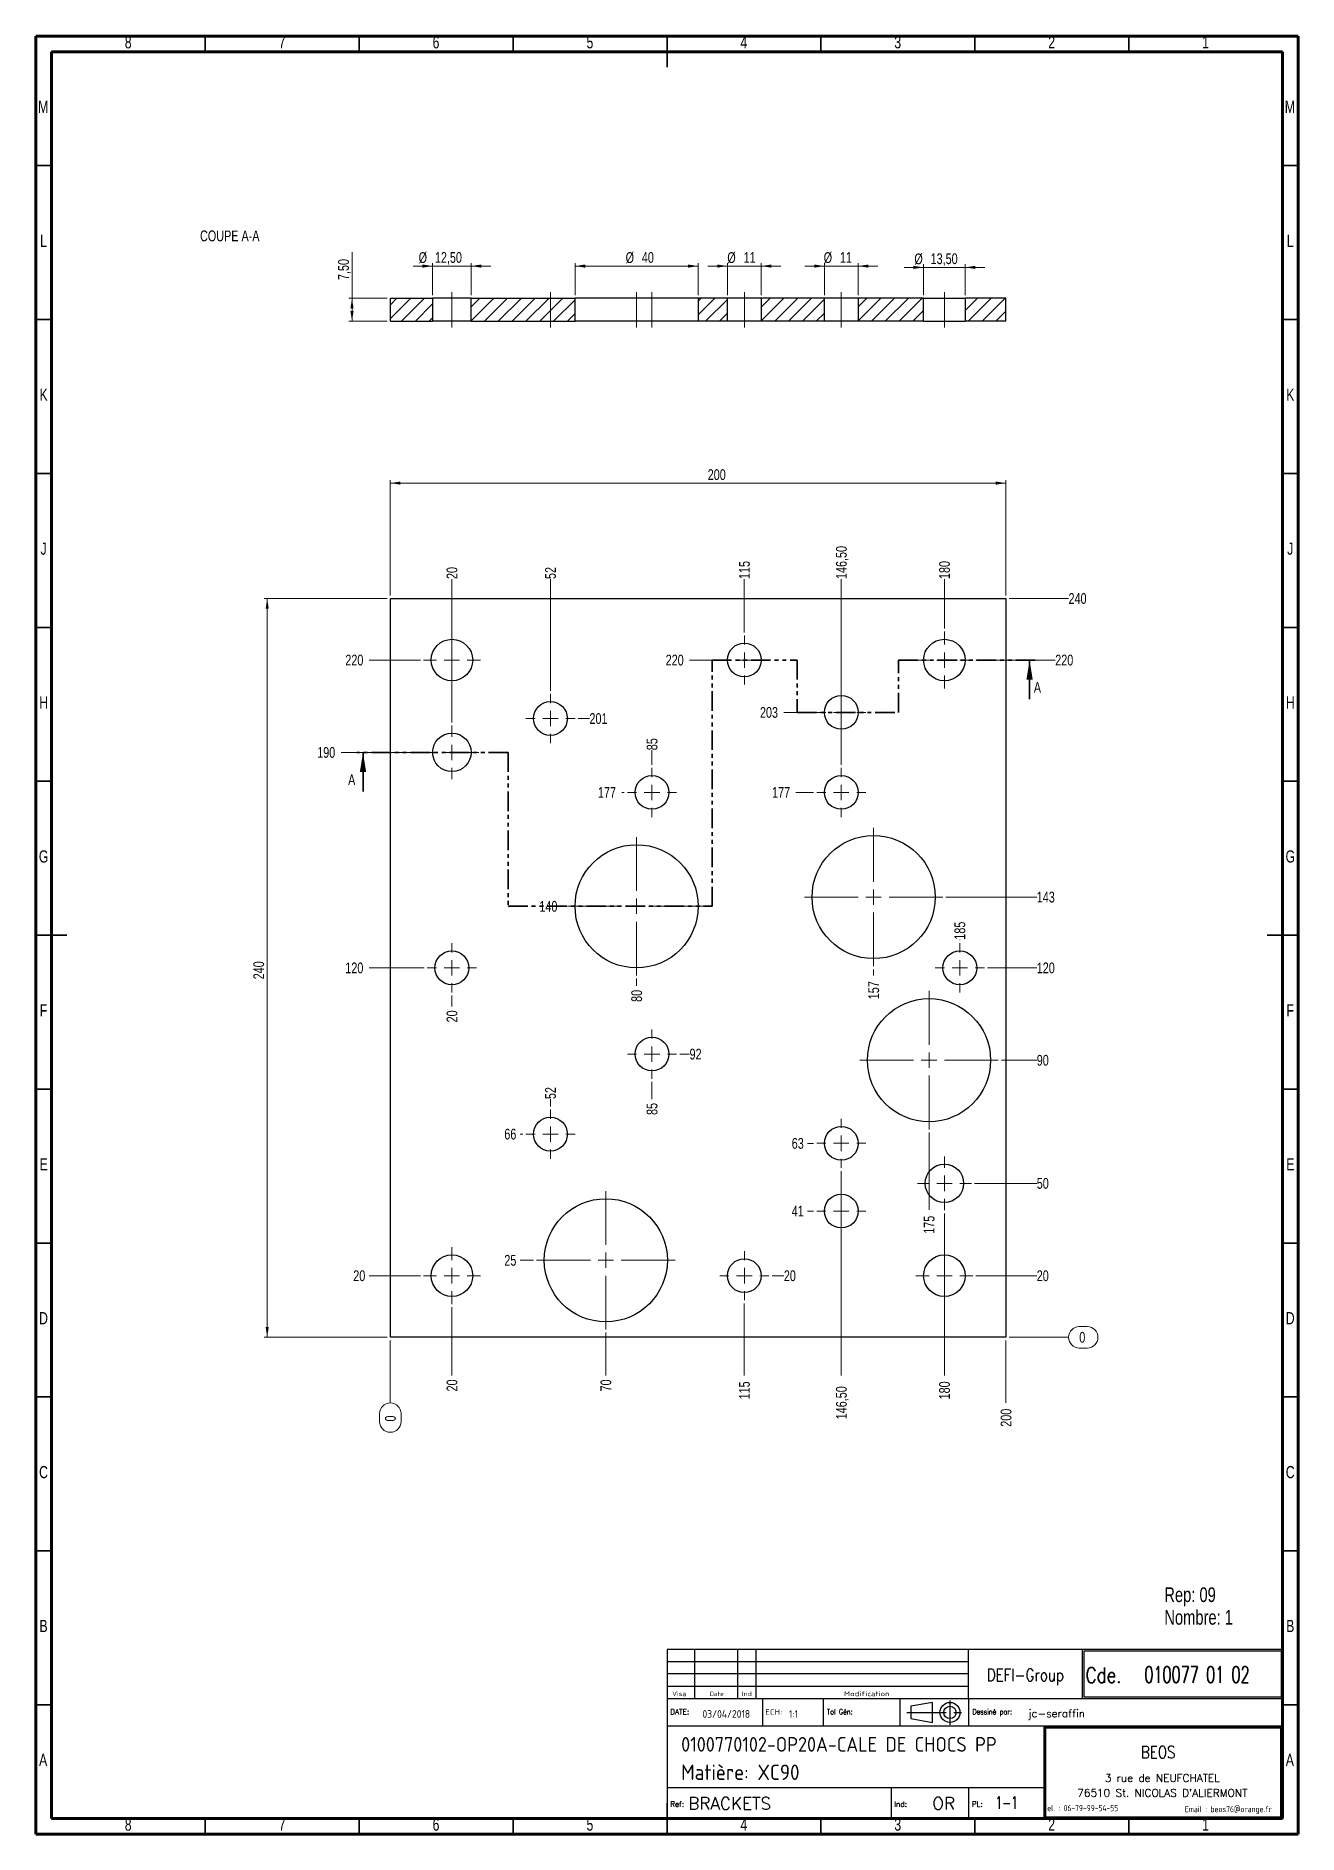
# Model space of a CAD drawing. Header units: millimetres. Extents: x 5 to 415, y 5 to 589.
import ezdxf

# ---------------------------------------------------------------- set-up
doc = ezdxf.new("R2010")
doc.units = ezdxf.units.MM
doc.linetypes.add('CENTERX2', pattern=[20.32, 12.7, -2.54, 2.54, -2.54])
doc.linetypes.add('PHANTOM', pattern=[12.7, 6.35, -1.27, 1.27, -1.27, 1.27, -1.27])
doc.layers.add('DIMENSIONS', color=176, linetype='Continuous')
doc.styles.add('SLDTEXTSTYLE0', font='TXT', dxfattribs={"width": 0.75})
doc.styles.add('SLDTEXTSTYLE1', font='ISOCP')
doc.styles.add('SLDTEXTSTYLE10', font='ISOCP', dxfattribs={"width": 1.147311})
doc.styles.add('SLDTEXTSTYLE11', font='ISOCP', dxfattribs={"width": 1.385904})
doc.styles.add('SLDTEXTSTYLE12', font='ISOCP', dxfattribs={"width": 1.246461})
doc.styles.add('SLDTEXTSTYLE13', font='ROMAND')
doc.styles.add('SLDTEXTSTYLE2', font='ROMANT', dxfattribs={"width": 0.8})
doc.styles.add('SLDTEXTSTYLE3', font='ISOCP', dxfattribs={"width": 0.8})
doc.styles.add('SLDTEXTSTYLE4', font='ROMANS', dxfattribs={"width": 0.8})
doc.styles.add('SLDTEXTSTYLE5', font='ROMANT')
doc.styles.add('SLDTEXTSTYLE6', font='ROMANS')
doc.styles.add('SLDTEXTSTYLE7', font='ROMANT', dxfattribs={"width": 0.65})
doc.styles.add('SLDTEXTSTYLE8', font='ISOCP', dxfattribs={"width": 1.446157})
doc.styles.add('SLDTEXTSTYLE9', font='ISOCP', dxfattribs={"width": 1.294402})
doc.dimstyles.new('SLDDIMSTYLE0', dxfattribs={"dimtxt": 3.5, "dimasz": 3.302, "dimexe": 0, "dimexo": 0.0625, "dimgap": 0.875, "dimtad": 0, "dimtih": 1, "dimtoh": 1, "dimdec": 0, "dimrnd": 1e-09, "dimdsep": 46, "dimtxsty": 'SLDTEXTSTYLE0', "dimblk1": 'NONE', "dimblk2": 'NONE', "dimsah": 1, "dimcen": 0.09, "dimadec": 0, "dimazin": 2, "dimtfac": 1, "dimtdec": 0, "dimtofl": 0, "dimtmove": 0, "dimatfit": 3, "dimldrblk": 'NONE', "dimfxl": 1, "dimfrac": 2, "dimtolj": 1, "dimtzin": 12, "dimarcsym": 0})
doc.dimstyles.new('SLDDIMSTYLE1', dxfattribs={"dimtxt": 3.5, "dimasz": 3.302, "dimexe": 0, "dimexo": 0.0625, "dimgap": 0.875, "dimtad": 0, "dimtih": 1, "dimtoh": 1, "dimrnd": 1e-09, "dimzin": 12, "dimdsep": 46, "dimtxsty": 'SLDTEXTSTYLE0', "dimblk1": 'NONE', "dimblk2": 'NONE', "dimsah": 1, "dimcen": 0.09, "dimadec": 0, "dimazin": 3, "dimtfac": 1, "dimtofl": 0, "dimtmove": 0, "dimatfit": 3, "dimldrblk": 'NONE', "dimfxl": 1, "dimfrac": 2, "dimtolj": 1, "dimtzin": 12, "dimarcsym": 0})
doc.dimstyles.new('SLDDIMSTYLE2', dxfattribs={"dimtxt": 3.5, "dimasz": 3.302, "dimexe": 0, "dimexo": 0.0625, "dimgap": 0.875, "dimtad": 1, "dimrnd": 1e-09, "dimzin": 12, "dimdsep": 46, "dimtxsty": 'SLDTEXTSTYLE0', "dimsah": 1, "dimcen": 0.09, "dimadec": 0, "dimazin": 3, "dimtfac": 1, "dimtofl": 0, "dimtmove": 0, "dimatfit": 3, "dimfxl": 1, "dimfrac": 2, "dimtolj": 1, "dimtzin": 12, "dimarcsym": 0})
doc.dimstyles.new('SLDDIMSTYLE3', dxfattribs={"dimtxt": 3.5, "dimasz": 3.302, "dimexe": 0, "dimexo": 0.0625, "dimgap": 0.875, "dimtad": 1, "dimrnd": 1e-09, "dimzin": 12, "dimdsep": 46, "dimtxsty": 'SLDTEXTSTYLE0', "dimsah": 1, "dimcen": 0.09, "dimadec": 0, "dimazin": 3, "dimtfac": 1, "dimtmove": 0, "dimatfit": 0, "dimfxl": 1, "dimfrac": 2, "dimtolj": 1, "dimtzin": 12, "dimarcsym": 0})

msp = doc.modelspace()

# ---------------------------------------------------------------- texts
at = {"color": 7, "linetype": 'Continuous', "lineweight": 0, "attachment_point": 2, "style": 'SLDTEXTSTYLE0'}
for s, insert, char_height in [('8', (34.96, 589.06), 3.969), ('7', (84.96, 589.06), 3.969), ('6', (134.96, 589.06), 3.969), ('5', (184.96, 589.06), 3.969), ('4', (234.96, 589.06), 3.969), ('3', (284.96, 589.06), 3.969), ('2', (334.96, 589.06), 3.969), ('1', (384.96, 589.06), 3.969), ('M', (7.362, 568.06), 3.969), ('M', (412.362, 568.06), 3.969), ('COUPE A-A', (67.963, 525.919), 3.5), ('L', (7.455, 524.56), 3.969), ('L', (412.455, 524.56), 3.969), ('K', (7.489, 474.56), 3.969), ('K', (412.489, 474.56), 3.969), ('J', (7.465, 424.56), 3.969), ('J', (412.465, 424.56), 3.969), ('H', (7.49, 374.56), 3.969), ('H', (412.49, 374.56), 3.969), ('G', (7.487, 324.56), 3.969), ('G', (412.487, 324.56), 3.969), ('F', (7.458, 274.56), 3.969), ('F', (412.458, 274.56), 3.969), ('E', (7.508, 224.56), 3.969), ('E', (412.508, 224.56), 3.969), ('D', (7.453, 174.56), 3.969), ('D', (412.453, 174.56), 3.969), ('C', (7.459, 124.56), 3.969), ('C', (412.459, 124.56), 3.969), ('B', (7.471, 74.56), 3.969), ('B', (412.471, 74.56), 3.969), ('A', (7.34, 31.06), 3.969), ('A', (412.34, 31.06), 3.969), ('8', (34.96, 10.06), 3.969), ('7', (84.96, 10.06), 3.969), ('6', (134.96, 10.06), 3.969), ('5', (184.96, 10.06), 3.969), ('4', (234.96, 10.06), 3.969), ('3', (284.96, 10.06), 3.969), ('2', (334.96, 10.06), 3.969), ('1', (384.96, 10.06), 3.969)]:
    msp.add_mtext(s, dxfattribs=dict(at, insert=insert, char_height=char_height))
at = {"color": 7, "linetype": 'Continuous', "char_height": 3.5, "attachment_point": 1, "style": 'SLDTEXTSTYLE0'}
for insert in [(329.169, 379.24), (106.413, 349.24)]:
    msp.add_mtext('A', dxfattribs=dict(at, insert=insert))
at = {"layer": 'DIMENSIONS'}
for s, insert, char_height, attachment_point, style in [('DEFI-Group', (326.42, 58.701), 4, 2, 'SLDTEXTSTYLE2'), ('Cde.', (346, 59.126), 5, 1, 'SLDTEXTSTYLE2'), ('010077 01 02', (365.078, 59.44), 5.29167, 1, 'SLDTEXTSTYLE7'), ('Visa', (211.655, 51.348), 1.5671, 1, 'SLDTEXTSTYLE12'), ('Date', (223.824, 51.283), 1.4924, 1, 'SLDTEXTSTYLE10'), ('Ind', (234.254, 51.283), 1.4924, 1, 'SLDTEXTSTYLE11'), ('Modification', (267.489, 51.348), 1.56705, 1, 'SLDTEXTSTYLE8'), ('DATE:', (211.034, 45.598), 1.7277, 1, 'SLDTEXTSTYLE6'), ('03/04/2018', (221.533, 45.253), 2.5, 1, 'SLDTEXTSTYLE1'), ('ECH:', (241.911, 45.56), 1.8141, 1, 'SLDTEXTSTYLE9'), ('1:1', (249.62, 45.24), 2.5, 1, 'SLDTEXTSTYLE1'), ('Tol Gén:', (261.952, 45.598), 1.7277, 1, 'SLDTEXTSTYLE4'), ('Dessiné par:', (309.221, 45.598), 1.72768, 1, 'SLDTEXTSTYLE4'), ('jc-seraffin', (327.355, 45.42), 2.5, 1, 'SLDTEXTSTYLE5'), ('0100770102-OP20A-CALE DE CHOCS PP', (214.603, 36.514), 4.7625, 1, 'SLDTEXTSTYLE1'), ('BEOS', (369.571, 33.595), 4, 2, 'SLDTEXTSTYLE2'), ('Matière: XC90', (214.603, 27.564), 5, 1, 'SLDTEXTSTYLE1'), ('3 rue de NEUFCHATEL', (370.909, 24.448), 2.5, 2, 'SLDTEXTSTYLE13'), ("76510 St. NICOLAS D'ALIERMONT", (370.903, 19.623), 2.5, 2, 'SLDTEXTSTYLE13'), ('Ref:', (211.034, 15.598), 1.7277, 1, 'SLDTEXTSTYLE6'), ('BRACKETS', (216.904, 16.951), 4, 1, 'SLDTEXTSTYLE5'), ('Ind:', (283.826, 15.598), 1.7277, 1, 'SLDTEXTSTYLE6'), ('OR', (296.194, 16.951), 4, 1, 'SLDTEXTSTYLE5'), ('PL:', (309.034, 15.598), 1.7277, 1, 'SLDTEXTSTYLE6'), ('1-1', (316.651, 17.173), 4, 1, 'SLDTEXTSTYLE7'), ('Tel. : 06-79-99-54-55', (344.36, 14.429), 2, 2, 'SLDTEXTSTYLE3'), ('Email : beos76@orange.fr', (392.372, 14.097), 2, 2, 'SLDTEXTSTYLE3')]:
    msp.add_mtext(s, dxfattribs=dict(at, insert=insert, char_height=char_height, attachment_point=attachment_point, style=style))

# ---------------------------------------------------------------- blocks, each defined once
blk = doc.blocks.new('SW_NOTE_0')
at = {"color": 0, "linetype": 'Continuous', "lineweight": 0, "char_height": 4.763, "attachment_point": 1, "style": 'SLDTEXTSTYLE0'}
for s, insert in [('Rep: 09', (0, 6.14)), ('Nombre: 1', (0, -1.21))]:
    blk.add_mtext(s, dxfattribs=dict(at, insert=insert))
blk = doc.blocks.new('_D')
at = {"color": 7, "linetype": 'Continuous', "lineweight": 18}
for p, q in [((120.12, 165.38), (120.12, 145.07)), ((116.63, 139), (116.63, 141.58)), ((123.61, 141.58), (123.61, 139))]:
    blk.add_line(p, q, dxfattribs=at)
for centre, start, end in [((120.12, 141.58), 0, 180), ((120.12, 139), 180, 0)]:
    blk.add_arc(centre, 3.49, start, end, dxfattribs=at)
at = {"color": 7, "linetype": 'Continuous', "lineweight": 18, "insert": (118.39, 139), "char_height": 3.5, "attachment_point": 1, "rotation": 90, "style": 'SLDTEXTSTYLE0'}
blk.add_mtext('0', dxfattribs=at)
blk = doc.blocks.new('_None')
blk = doc.blocks.new('_D_1')
at = {"color": 7, "linetype": 'Continuous', "lineweight": 18}
blk.add_line((140.12, 176.13), (140.12, 153.95), dxfattribs=at)
at = {"color": 7, "linetype": 'Continuous', "lineweight": 18, "insert": (138.39, 148.78), "char_height": 3.5, "attachment_point": 1, "rotation": 90, "style": 'SLDTEXTSTYLE0'}
blk.add_mtext('20', dxfattribs=at)
blk = doc.blocks.new('_D_2')
at = {"color": 7, "linetype": 'Continuous', "lineweight": 18}
blk.add_line((140.12, 277.38), (140.12, 273.84), dxfattribs=at)
at = {"color": 7, "linetype": 'Continuous', "lineweight": 18, "insert": (138.39, 268.67), "char_height": 3.5, "attachment_point": 1, "rotation": 90, "style": 'SLDTEXTSTYLE0'}
blk.add_mtext('20', dxfattribs=at)
blk = doc.blocks.new('_D_3')
at = {"color": 7, "linetype": 'Continuous', "lineweight": 18}
blk.add_line((140.12, 366.13), (140.12, 412.7), dxfattribs=at)
at = {"color": 7, "linetype": 'Continuous', "lineweight": 18, "insert": (138.39, 412.7), "char_height": 3.5, "attachment_point": 1, "rotation": 90, "style": 'SLDTEXTSTYLE0'}
blk.add_mtext('20', dxfattribs=at)
blk = doc.blocks.new('_D_4')
at = {"color": 7, "linetype": 'Continuous', "lineweight": 18}
blk.add_line((172.12, 241.38), (172.12, 243.76), dxfattribs=at)
at = {"color": 7, "linetype": 'Continuous', "lineweight": 18, "insert": (170.39, 243.76), "char_height": 3.5, "attachment_point": 1, "rotation": 90, "style": 'SLDTEXTSTYLE0'}
blk.add_mtext('52', dxfattribs=at)
blk = doc.blocks.new('_D_5')
at = {"color": 7, "linetype": 'Continuous', "lineweight": 18}
blk.add_line((172.12, 376.38), (172.12, 412.7), dxfattribs=at)
at = {"color": 7, "linetype": 'Continuous', "lineweight": 18, "insert": (170.39, 412.7), "char_height": 3.5, "attachment_point": 1, "rotation": 90, "style": 'SLDTEXTSTYLE0'}
blk.add_mtext('52', dxfattribs=at)
blk = doc.blocks.new('_D_6')
at = {"color": 7, "linetype": 'Continuous', "lineweight": 18}
blk.add_line((190.12, 167.88), (190.12, 153.95), dxfattribs=at)
at = {"color": 7, "linetype": 'Continuous', "lineweight": 18, "insert": (188.39, 148.78), "char_height": 3.5, "attachment_point": 1, "rotation": 90, "style": 'SLDTEXTSTYLE0'}
blk.add_mtext('70', dxfattribs=at)
blk = doc.blocks.new('_D_7')
at = {"color": 7, "linetype": 'Continuous', "lineweight": 18}
blk.add_line((200.12, 282.88), (200.12, 280.5), dxfattribs=at)
at = {"color": 7, "linetype": 'Continuous', "lineweight": 18, "insert": (198.39, 275.33), "char_height": 3.5, "attachment_point": 1, "rotation": 90, "style": 'SLDTEXTSTYLE0'}
blk.add_mtext('80', dxfattribs=at)
blk = doc.blocks.new('_D_8')
at = {"color": 7, "linetype": 'Continuous', "lineweight": 18}
blk.add_line((205.12, 249.38), (205.12, 243.76), dxfattribs=at)
at = {"color": 7, "linetype": 'Continuous', "lineweight": 18, "insert": (203.39, 238.59), "char_height": 3.5, "attachment_point": 1, "rotation": 90, "style": 'SLDTEXTSTYLE0'}
blk.add_mtext('85', dxfattribs=at)
blk = doc.blocks.new('_D_9')
at = {"color": 7, "linetype": 'Continuous', "lineweight": 18}
blk.add_line((205.12, 352.38), (205.12, 357.09), dxfattribs=at)
at = {"color": 7, "linetype": 'Continuous', "lineweight": 18, "insert": (203.39, 357.09), "char_height": 3.5, "attachment_point": 1, "rotation": 90, "style": 'SLDTEXTSTYLE0'}
blk.add_mtext('85', dxfattribs=at)
blk = doc.blocks.new('_D_10')
at = {"color": 7, "linetype": 'Continuous', "lineweight": 18}
blk.add_line((235.12, 177.38), (235.12, 153.95), dxfattribs=at)
at = {"color": 7, "linetype": 'Continuous', "lineweight": 18, "insert": (233.39, 146.19), "char_height": 3.5, "attachment_point": 1, "rotation": 90, "style": 'SLDTEXTSTYLE0'}
blk.add_mtext('115', dxfattribs=at)
blk = doc.blocks.new('_D_11')
at = {"color": 7, "linetype": 'Continuous', "lineweight": 18}
blk.add_line((235.12, 395.38), (235.12, 412.7), dxfattribs=at)
at = {"color": 7, "linetype": 'Continuous', "lineweight": 18, "insert": (233.39, 412.7), "char_height": 3.5, "attachment_point": 1, "rotation": 90, "style": 'SLDTEXTSTYLE0'}
blk.add_mtext('115', dxfattribs=at)
blk = doc.blocks.new('_D_12')
at = {"color": 7, "linetype": 'Continuous', "lineweight": 18}
blk.add_line((266.62, 220.38), (266.62, 153.95), dxfattribs=at)
at = {"color": 7, "linetype": 'Continuous', "lineweight": 18, "insert": (264.89, 139.73), "char_height": 3.5, "attachment_point": 1, "rotation": 90, "style": 'SLDTEXTSTYLE0'}
blk.add_mtext('146,50', dxfattribs=at)
blk = doc.blocks.new('_D_13')
at = {"color": 7, "linetype": 'Continuous', "lineweight": 18}
blk.add_line((266.62, 352.38), (266.62, 412.7), dxfattribs=at)
at = {"color": 7, "linetype": 'Continuous', "lineweight": 18, "insert": (264.89, 412.7), "char_height": 3.5, "attachment_point": 1, "rotation": 90, "style": 'SLDTEXTSTYLE0'}
blk.add_mtext('146,50', dxfattribs=at)
blk = doc.blocks.new('_D_14')
at = {"color": 7, "linetype": 'Continuous', "lineweight": 18}
blk.add_line((277.12, 285.88), (277.12, 283.95), dxfattribs=at)
at = {"color": 7, "linetype": 'Continuous', "lineweight": 18, "insert": (275.39, 276.19), "char_height": 3.5, "attachment_point": 1, "rotation": 90, "style": 'SLDTEXTSTYLE0'}
blk.add_mtext('157', dxfattribs=at)
blk = doc.blocks.new('_D_15')
at = {"color": 7, "linetype": 'Continuous', "lineweight": 18}
blk.add_line((295.12, 232.88), (295.12, 207.76), dxfattribs=at)
at = {"color": 7, "linetype": 'Continuous', "lineweight": 18, "insert": (293.39, 200), "char_height": 3.5, "attachment_point": 1, "rotation": 90, "style": 'SLDTEXTSTYLE0'}
blk.add_mtext('175', dxfattribs=at)
blk = doc.blocks.new('_D_16')
at = {"color": 7, "linetype": 'Continuous', "lineweight": 18}
blk.add_line((300.12, 206.63), (300.12, 153.95), dxfattribs=at)
at = {"color": 7, "linetype": 'Continuous', "lineweight": 18, "insert": (298.39, 146.19), "char_height": 3.5, "attachment_point": 1, "rotation": 90, "style": 'SLDTEXTSTYLE0'}
blk.add_mtext('180', dxfattribs=at)
blk = doc.blocks.new('_D_17')
at = {"color": 7, "linetype": 'Continuous', "lineweight": 18}
blk.add_line((300.12, 396.63), (300.12, 412.7), dxfattribs=at)
at = {"color": 7, "linetype": 'Continuous', "lineweight": 18, "insert": (298.39, 412.7), "char_height": 3.5, "attachment_point": 1, "rotation": 90, "style": 'SLDTEXTSTYLE0'}
blk.add_mtext('180', dxfattribs=at)
blk = doc.blocks.new('_D_18')
at = {"color": 7, "linetype": 'Continuous', "lineweight": 18}
blk.add_line((305.12, 295.38), (305.12, 295.54), dxfattribs=at)
at = {"color": 7, "linetype": 'Continuous', "lineweight": 18, "insert": (303.39, 295.54), "char_height": 3.5, "attachment_point": 1, "rotation": 90, "style": 'SLDTEXTSTYLE0'}
blk.add_mtext('185', dxfattribs=at)
blk = doc.blocks.new('_D_19')
at = {"color": 7, "linetype": 'Continuous', "lineweight": 18}
blk.add_line((320.12, 165.38), (320.12, 145.07), dxfattribs=at)
at = {"color": 7, "linetype": 'Continuous', "lineweight": 18, "insert": (318.39, 137.31), "char_height": 3.5, "attachment_point": 1, "rotation": 90, "style": 'SLDTEXTSTYLE0'}
blk.add_mtext('200', dxfattribs=at)
blk = doc.blocks.new('_D_20')
at = {"color": 7, "linetype": 'Continuous', "lineweight": 18}
for p, q in [((343.93, 169.87), (346.52, 169.87)), ((321.12, 166.38), (340.44, 166.38)), ((346.52, 162.89), (343.93, 162.89))]:
    blk.add_line(p, q, dxfattribs=at)
for centre, start, end in [((343.93, 166.38), 90, 270), ((346.52, 166.38), 270, 90)]:
    blk.add_arc(centre, 3.49, start, end, dxfattribs=at)
at = {"color": 7, "linetype": 'Continuous', "lineweight": 18, "insert": (343.93, 168.12), "char_height": 3.5, "attachment_point": 1, "style": 'SLDTEXTSTYLE0'}
blk.add_mtext('0', dxfattribs=at)
blk = doc.blocks.new('_D_21')
at = {"color": 7, "linetype": 'Continuous', "lineweight": 18}
blk.add_line((129.87, 186.38), (113.25, 186.38), dxfattribs=at)
at = {"color": 7, "linetype": 'Continuous', "lineweight": 18, "insert": (108.08, 188.12), "char_height": 3.5, "attachment_point": 1, "style": 'SLDTEXTSTYLE0'}
blk.add_mtext('20', dxfattribs=at)
blk = doc.blocks.new('_D_22')
at = {"color": 7, "linetype": 'Continuous', "lineweight": 18}
blk.add_line((244.12, 186.38), (247.96, 186.38), dxfattribs=at)
at = {"color": 7, "linetype": 'Continuous', "lineweight": 18, "insert": (247.96, 188.12), "char_height": 3.5, "attachment_point": 1, "style": 'SLDTEXTSTYLE0'}
blk.add_mtext('20', dxfattribs=at)
blk = doc.blocks.new('_D_23')
at = {"color": 7, "linetype": 'Continuous', "lineweight": 18}
blk.add_line((310.37, 186.38), (330.12, 186.38), dxfattribs=at)
at = {"color": 7, "linetype": 'Continuous', "lineweight": 18, "insert": (330.12, 188.12), "char_height": 3.5, "attachment_point": 1, "style": 'SLDTEXTSTYLE0'}
blk.add_mtext('20', dxfattribs=at)
blk = doc.blocks.new('_D_24')
at = {"color": 7, "linetype": 'Continuous', "lineweight": 18}
blk.add_line((166.62, 191.38), (162.32, 191.38), dxfattribs=at)
at = {"color": 7, "linetype": 'Continuous', "lineweight": 18, "insert": (157.15, 193.12), "char_height": 3.5, "attachment_point": 1, "style": 'SLDTEXTSTYLE0'}
blk.add_mtext('25', dxfattribs=at)
blk = doc.blocks.new('_D_25')
at = {"color": 7, "linetype": 'Continuous', "lineweight": 18}
blk.add_line((257.62, 207.38), (255.69, 207.38), dxfattribs=at)
at = {"color": 7, "linetype": 'Continuous', "lineweight": 18, "insert": (250.52, 209.12), "char_height": 3.5, "attachment_point": 1, "style": 'SLDTEXTSTYLE0'}
blk.add_mtext('41', dxfattribs=at)
blk = doc.blocks.new('_D_26')
at = {"color": 7, "linetype": 'Continuous', "lineweight": 18}
blk.add_line((309.87, 216.38), (330.12, 216.38), dxfattribs=at)
at = {"color": 7, "linetype": 'Continuous', "lineweight": 18, "insert": (330.12, 218.12), "char_height": 3.5, "attachment_point": 1, "style": 'SLDTEXTSTYLE0'}
blk.add_mtext('50', dxfattribs=at)
blk = doc.blocks.new('_D_27')
at = {"color": 7, "linetype": 'Continuous', "lineweight": 18}
blk.add_line((257.62, 229.38), (255.69, 229.38), dxfattribs=at)
at = {"color": 7, "linetype": 'Continuous', "lineweight": 18, "insert": (250.52, 231.12), "char_height": 3.5, "attachment_point": 1, "style": 'SLDTEXTSTYLE0'}
blk.add_mtext('63', dxfattribs=at)
blk = doc.blocks.new('_D_28')
at = {"color": 7, "linetype": 'Continuous', "lineweight": 18}
blk.add_line((163.12, 232.38), (162.32, 232.38), dxfattribs=at)
at = {"color": 7, "linetype": 'Continuous', "lineweight": 18, "insert": (157.15, 234.12), "char_height": 3.5, "attachment_point": 1, "style": 'SLDTEXTSTYLE0'}
blk.add_mtext('66', dxfattribs=at)
blk = doc.blocks.new('_D_29')
at = {"color": 7, "linetype": 'Continuous', "lineweight": 18}
blk.add_line((318.62, 256.38), (330.12, 256.38), dxfattribs=at)
at = {"color": 7, "linetype": 'Continuous', "lineweight": 18, "insert": (330.12, 258.12), "char_height": 3.5, "attachment_point": 1, "style": 'SLDTEXTSTYLE0'}
blk.add_mtext('90', dxfattribs=at)
blk = doc.blocks.new('_D_30')
at = {"color": 7, "linetype": 'Continuous', "lineweight": 18}
blk.add_line((214.12, 258.38), (217.33, 258.38), dxfattribs=at)
at = {"color": 7, "linetype": 'Continuous', "lineweight": 18, "insert": (217.33, 260.12), "char_height": 3.5, "attachment_point": 1, "style": 'SLDTEXTSTYLE0'}
blk.add_mtext('92', dxfattribs=at)
blk = doc.blocks.new('_D_31')
at = {"color": 7, "linetype": 'Continuous', "lineweight": 18}
blk.add_line((131.12, 286.38), (113.25, 286.38), dxfattribs=at)
at = {"color": 7, "linetype": 'Continuous', "lineweight": 18, "insert": (105.5, 288.12), "char_height": 3.5, "attachment_point": 1, "style": 'SLDTEXTSTYLE0'}
blk.add_mtext('120', dxfattribs=at)
blk = doc.blocks.new('_D_32')
at = {"color": 7, "linetype": 'Continuous', "lineweight": 18}
blk.add_line((314.12, 286.38), (330.12, 286.38), dxfattribs=at)
at = {"color": 7, "linetype": 'Continuous', "lineweight": 18, "insert": (330.12, 288.12), "char_height": 3.5, "attachment_point": 1, "style": 'SLDTEXTSTYLE0'}
blk.add_mtext('120', dxfattribs=at)
blk = doc.blocks.new('_D_33')
at = {"color": 7, "linetype": 'Continuous', "lineweight": 18}
blk.add_line((176.62, 306.38), (176.3, 306.38), dxfattribs=at)
at = {"color": 7, "linetype": 'Continuous', "lineweight": 18, "insert": (168.54, 308.12), "char_height": 3.5, "attachment_point": 1, "style": 'SLDTEXTSTYLE0'}
blk.add_mtext('140', dxfattribs=at)
blk = doc.blocks.new('_D_34')
at = {"color": 7, "linetype": 'Continuous', "lineweight": 18}
blk.add_line((300.62, 309.38), (330.12, 309.38), dxfattribs=at)
at = {"color": 7, "linetype": 'Continuous', "lineweight": 18, "insert": (330.12, 311.12), "char_height": 3.5, "attachment_point": 1, "style": 'SLDTEXTSTYLE0'}
blk.add_mtext('143', dxfattribs=at)
blk = doc.blocks.new('_D_35')
at = {"color": 7, "linetype": 'Continuous', "lineweight": 18}
blk.add_line((257.62, 343.38), (251.9, 343.38), dxfattribs=at)
at = {"color": 7, "linetype": 'Continuous', "lineweight": 18, "insert": (244.14, 345.12), "char_height": 3.5, "attachment_point": 1, "style": 'SLDTEXTSTYLE0'}
blk.add_mtext('177', dxfattribs=at)
blk = doc.blocks.new('_D_36')
at = {"color": 7, "linetype": 'Continuous', "lineweight": 18}
blk.add_line((196.12, 343.38), (195.33, 343.38), dxfattribs=at)
at = {"color": 7, "linetype": 'Continuous', "lineweight": 18, "insert": (187.57, 345.12), "char_height": 3.5, "attachment_point": 1, "style": 'SLDTEXTSTYLE0'}
blk.add_mtext('177', dxfattribs=at)
blk = doc.blocks.new('_D_37')
at = {"color": 7, "linetype": 'Continuous', "lineweight": 18}
blk.add_line((130.37, 356.38), (104.12, 356.38), dxfattribs=at)
at = {"color": 7, "linetype": 'Continuous', "lineweight": 18, "insert": (96.36, 358.12), "char_height": 3.5, "attachment_point": 1, "style": 'SLDTEXTSTYLE0'}
blk.add_mtext('190', dxfattribs=at)
blk = doc.blocks.new('_D_38')
at = {"color": 7, "linetype": 'Continuous', "lineweight": 18}
blk.add_line((257.62, 369.38), (247.96, 369.38), dxfattribs=at)
at = {"color": 7, "linetype": 'Continuous', "lineweight": 18, "insert": (240.2, 371.12), "char_height": 3.5, "attachment_point": 1, "style": 'SLDTEXTSTYLE0'}
blk.add_mtext('203', dxfattribs=at)
blk = doc.blocks.new('_D_39')
at = {"color": 7, "linetype": 'Continuous', "lineweight": 18}
blk.add_line((181.12, 367.38), (184.81, 367.38), dxfattribs=at)
at = {"color": 7, "linetype": 'Continuous', "lineweight": 18, "insert": (184.81, 369.12), "char_height": 3.5, "attachment_point": 1, "style": 'SLDTEXTSTYLE0'}
blk.add_mtext('201', dxfattribs=at)
blk = doc.blocks.new('_D_40')
at = {"color": 7, "linetype": 'Continuous', "lineweight": 18}
blk.add_line((129.87, 386.38), (113.25, 386.38), dxfattribs=at)
at = {"color": 7, "linetype": 'Continuous', "lineweight": 18, "insert": (105.5, 388.12), "char_height": 3.5, "attachment_point": 1, "style": 'SLDTEXTSTYLE0'}
blk.add_mtext('220', dxfattribs=at)
blk = doc.blocks.new('_D_41')
at = {"color": 7, "linetype": 'Continuous', "lineweight": 18}
blk.add_line((226.12, 386.38), (217.33, 386.38), dxfattribs=at)
at = {"color": 7, "linetype": 'Continuous', "lineweight": 18, "insert": (209.57, 388.12), "char_height": 3.5, "attachment_point": 1, "style": 'SLDTEXTSTYLE0'}
blk.add_mtext('220', dxfattribs=at)
blk = doc.blocks.new('_D_42')
at = {"color": 7, "linetype": 'Continuous', "lineweight": 18}
blk.add_line((310.37, 386.38), (336.12, 386.38), dxfattribs=at)
at = {"color": 7, "linetype": 'Continuous', "lineweight": 18, "insert": (336.12, 388.12), "char_height": 3.5, "attachment_point": 1, "style": 'SLDTEXTSTYLE0'}
blk.add_mtext('220', dxfattribs=at)
blk = doc.blocks.new('_D_43')
at = {"color": 7, "linetype": 'Continuous', "lineweight": 18}
blk.add_line((321.12, 406.38), (340.44, 406.38), dxfattribs=at)
at = {"color": 7, "linetype": 'Continuous', "lineweight": 18, "insert": (340.44, 408.12), "char_height": 3.5, "attachment_point": 1, "style": 'SLDTEXTSTYLE0'}
blk.add_mtext('240', dxfattribs=at)
blk = doc.blocks.new('_D_44')
at = {"color": 7, "linetype": 'Continuous', "lineweight": 18}
for p, q in [((120.12, 407.38), (120.12, 444.86)), ((320.12, 407.38), (320.12, 444.86)), ((120.12, 443.86), (320.12, 443.86))]:
    blk.add_line(p, q, dxfattribs=at)
for points in [[(120.12, 443.86), (123.42, 443.35), (123.42, 444.36)], [(320.12, 443.86), (316.82, 444.36), (316.82, 443.35)]]:
    blk.add_solid(points, dxfattribs=at)
at = {"color": 7, "linetype": 'Continuous', "lineweight": 18, "insert": (223.23, 448.37), "char_height": 3.5, "attachment_point": 1, "style": 'SLDTEXTSTYLE0'}
blk.add_mtext('200', dxfattribs=at)
blk = doc.blocks.new('_D_45')
at = {"color": 7, "linetype": 'Continuous', "lineweight": 18}
for p, q in [((119.12, 406.38), (79.12, 406.38)), ((80.12, 166.38), (80.12, 406.38)), ((119.12, 166.38), (79.12, 166.38))]:
    blk.add_line(p, q, dxfattribs=at)
for points in [[(80.12, 406.38), (79.61, 403.08), (80.63, 403.08)], [(80.12, 166.38), (80.63, 169.69), (79.61, 169.69)]]:
    blk.add_solid(points, dxfattribs=at)
at = {"color": 7, "linetype": 'Continuous', "lineweight": 18, "insert": (75.61, 282.66), "char_height": 3.5, "attachment_point": 1, "rotation": 90, "style": 'SLDTEXTSTYLE0'}
blk.add_mtext('240', dxfattribs=at)
blk = doc.blocks.new('SW_CENTERMARKSYMBOL_0')
at = {"color": 0, "linetype": 'Continuous', "lineweight": 0}
for p, q in [((0, 5), (0, 9.25)), ((-5, 0), (-9.25, 0)), ((0, 0), (-2.5, 0)), ((0, 0), (0, 2.5)), ((0, 0), (0, -2.5)), ((0, 0), (2.5, 0)), ((5, 0), (9.25, 0)), ((0, -5), (0, -9.25))]:
    blk.add_line(p, q, dxfattribs=at)
blk = doc.blocks.new('SW_CENTERMARKSYMBOL_1')
at = {"color": 0, "linetype": 'Continuous', "lineweight": 0}
for p, q in [((0, 5), (0, 9.25)), ((-5, 0), (-9.25, 0)), ((0, 0), (-2.5, 0)), ((0, 0), (0, 2.5)), ((0, 0), (0, -2.5)), ((0, 0), (2.5, 0)), ((5, 0), (9.25, 0)), ((0, -5), (0, -9.25))]:
    blk.add_line(p, q, dxfattribs=at)
blk = doc.blocks.new('SW_CENTERMARKSYMBOL_2')
at = {"color": 0, "linetype": 'Continuous', "lineweight": 0}
for p, q in [((0, 5), (0, 9.25)), ((-5, 0), (-9.25, 0)), ((0, 0), (-2.5, 0)), ((0, 0), (0, 2.5)), ((0, 0), (0, -2.5)), ((0, 0), (2.5, 0)), ((5, 0), (9.25, 0)), ((0, -5), (0, -9.25))]:
    blk.add_line(p, q, dxfattribs=at)
blk = doc.blocks.new('SW_CENTERMARKSYMBOL_3')
at = {"color": 0, "linetype": 'Continuous', "lineweight": 0}
for p, q in [((0, 5), (0, 9.25)), ((-5, 0), (-9.25, 0)), ((0, 0), (-2.5, 0)), ((0, 0), (0, 2.5)), ((0, 0), (0, -2.5)), ((0, 0), (2.5, 0)), ((5, 0), (9.25, 0)), ((0, -5), (0, -9.25))]:
    blk.add_line(p, q, dxfattribs=at)
blk = doc.blocks.new('SW_CENTERMARKSYMBOL_4')
at = {"color": 0, "linetype": 'Continuous', "lineweight": 0}
for p, q in [((0, 5), (0, 22.5)), ((-5, 0), (-22.5, 0)), ((0, 0), (-2.5, 0)), ((0, 0), (0, 2.5)), ((0, 0), (0, -2.5)), ((0, 0), (2.5, 0)), ((5, 0), (22.5, 0)), ((0, -5), (0, -22.5))]:
    blk.add_line(p, q, dxfattribs=at)
blk = doc.blocks.new('SW_CENTERMARKSYMBOL_5')
at = {"color": 0, "linetype": 'Continuous', "lineweight": 0}
for p, q in [((0, 5), (0, 22.5)), ((-5, 0), (-22.5, 0)), ((0, 0), (-2.5, 0)), ((0, 0), (0, 2.5)), ((0, 0), (0, -2.5)), ((0, 0), (2.5, 0)), ((5, 0), (22.5, 0)), ((0, -5), (0, -22.5))]:
    blk.add_line(p, q, dxfattribs=at)
blk = doc.blocks.new('SW_CENTERMARKSYMBOL_6')
at = {"color": 0, "linetype": 'Continuous', "lineweight": 0}
for p, q in [((0, 5), (0, 22.5)), ((-5, 0), (-22.5, 0)), ((0, 0), (-2.5, 0)), ((0, 0), (0, 2.5)), ((0, 0), (0, -2.5)), ((0, 0), (2.5, 0)), ((5, 0), (22.5, 0)), ((0, -5), (0, -22.5))]:
    blk.add_line(p, q, dxfattribs=at)
blk = doc.blocks.new('SW_CENTERMARKSYMBOL_7')
at = {"color": 0, "linetype": 'Continuous', "lineweight": 0}
for p, q in [((0, 5), (0, 22.5)), ((-5, 0), (-22.5, 0)), ((0, 0), (-2.5, 0)), ((0, 0), (0, 2.5)), ((0, 0), (0, -2.5)), ((0, 0), (2.5, 0)), ((5, 0), (22.5, 0)), ((0, -5), (0, -22.5))]:
    blk.add_line(p, q, dxfattribs=at)
blk = doc.blocks.new('SW_CENTERMARKSYMBOL_8')
at = {"color": 0, "linetype": 'Continuous', "lineweight": 0}
for p, q in [((0, 5), (0, 8.75)), ((-5, 0), (-8.75, 0)), ((0, 0), (-2.5, 0)), ((0, 0), (0, 2.5)), ((0, 0), (0, -2.5)), ((0, 0), (2.5, 0)), ((5, 0), (8.75, 0)), ((0, -5), (0, -8.75))]:
    blk.add_line(p, q, dxfattribs=at)
blk = doc.blocks.new('SW_CENTERMARKSYMBOL_9')
at = {"color": 0, "linetype": 'Continuous', "lineweight": 0}
for p, q in [((0, 5), (0, 8)), ((-5, 0), (-8, 0)), ((0, 0), (-2.5, 0)), ((0, 0), (0, 2.5)), ((0, 0), (0, -2.5)), ((0, 0), (2.5, 0)), ((5, 0), (8, 0)), ((0, -5), (0, -8))]:
    blk.add_line(p, q, dxfattribs=at)
blk = doc.blocks.new('SW_CENTERMARKSYMBOL_10')
at = {"color": 0, "linetype": 'Continuous', "lineweight": 0}
for p, q in [((0, 5), (0, 8)), ((-5, 0), (-8, 0)), ((0, 0), (-2.5, 0)), ((0, 0), (0, 2.5)), ((0, 0), (0, -2.5)), ((0, 0), (2.5, 0)), ((5, 0), (8, 0)), ((0, -5), (0, -8))]:
    blk.add_line(p, q, dxfattribs=at)
blk = doc.blocks.new('SW_CENTERMARKSYMBOL_11')
at = {"color": 0, "linetype": 'Continuous', "lineweight": 0}
for p, q in [((0, 5), (0, 8.75)), ((-5, 0), (-8.75, 0)), ((0, 0), (-2.5, 0)), ((0, 0), (0, 2.5)), ((0, 0), (0, -2.5)), ((0, 0), (2.5, 0)), ((5, 0), (8.75, 0)), ((0, -5), (0, -8.75))]:
    blk.add_line(p, q, dxfattribs=at)
blk = doc.blocks.new('SW_CENTERMARKSYMBOL_12')
at = {"color": 0, "linetype": 'Continuous', "lineweight": 0}
for p, q in [((0, 5), (0, 8)), ((-5, 0), (-8, 0)), ((0, 0), (-2.5, 0)), ((0, 0), (0, 2.5)), ((0, 0), (0, -2.5)), ((0, 0), (2.5, 0)), ((5, 0), (8, 0)), ((0, -5), (0, -8))]:
    blk.add_line(p, q, dxfattribs=at)
blk = doc.blocks.new('SW_CENTERMARKSYMBOL_13')
at = {"color": 0, "linetype": 'Continuous', "lineweight": 0}
for p, q in [((0, 5), (0, 8)), ((-5, 0), (-8, 0)), ((0, 0), (-2.5, 0)), ((0, 0), (0, 2.5)), ((0, 0), (0, -2.5)), ((0, 0), (2.5, 0)), ((5, 0), (8, 0)), ((0, -5), (0, -8))]:
    blk.add_line(p, q, dxfattribs=at)
blk = doc.blocks.new('SW_CENTERMARKSYMBOL_14')
at = {"color": 0, "linetype": 'Continuous', "lineweight": 0}
for p, q in [((0, 5), (0, 8)), ((-5, 0), (-8, 0)), ((0, 0), (-2.5, 0)), ((0, 0), (0, 2.5)), ((0, 0), (0, -2.5)), ((0, 0), (2.5, 0)), ((5, 0), (8, 0)), ((0, -5), (0, -8))]:
    blk.add_line(p, q, dxfattribs=at)
blk = doc.blocks.new('SW_CENTERMARKSYMBOL_15')
at = {"color": 0, "linetype": 'Continuous', "lineweight": 0}
for p, q in [((0, 5), (0, 8)), ((-5, 0), (-8, 0)), ((0, 0), (-2.5, 0)), ((0, 0), (0, 2.5)), ((0, 0), (0, -2.5)), ((0, 0), (2.5, 0)), ((5, 0), (8, 0)), ((0, -5), (0, -8))]:
    blk.add_line(p, q, dxfattribs=at)
blk = doc.blocks.new('SW_CENTERMARKSYMBOL_16')
at = {"color": 0, "linetype": 'Continuous', "lineweight": 0}
for p, q in [((0, 5), (0, 8)), ((-5, 0), (-8, 0)), ((0, 0), (-2.5, 0)), ((0, 0), (0, 2.5)), ((0, 0), (0, -2.5)), ((0, 0), (2.5, 0)), ((5, 0), (8, 0)), ((0, -5), (0, -8))]:
    blk.add_line(p, q, dxfattribs=at)
blk = doc.blocks.new('SW_CENTERMARKSYMBOL_17')
at = {"color": 0, "linetype": 'Continuous', "lineweight": 0}
for p, q in [((0, 5), (0, 8)), ((-5, 0), (-8, 0)), ((0, 0), (-2.5, 0)), ((0, 0), (0, 2.5)), ((0, 0), (0, -2.5)), ((0, 0), (2.5, 0)), ((5, 0), (8, 0)), ((0, -5), (0, -8))]:
    blk.add_line(p, q, dxfattribs=at)
blk = doc.blocks.new('SW_CENTERMARKSYMBOL_18')
at = {"color": 0, "linetype": 'Continuous', "lineweight": 0}
for p, q in [((0, 5), (0, 8)), ((-5, 0), (-8, 0)), ((0, 0), (-2.5, 0)), ((0, 0), (0, 2.5)), ((0, 0), (0, -2.5)), ((0, 0), (2.5, 0)), ((5, 0), (8, 0)), ((0, -5), (0, -8))]:
    blk.add_line(p, q, dxfattribs=at)
blk = doc.blocks.new('SW_CENTERMARKSYMBOL_19')
at = {"color": 0, "linetype": 'Continuous', "lineweight": 0}
for p, q in [((0, 5), (0, 8)), ((-5, 0), (-8, 0)), ((0, 0), (-2.5, 0)), ((0, 0), (0, 2.5)), ((0, 0), (0, -2.5)), ((0, 0), (2.5, 0)), ((5, 0), (8, 0)), ((0, -5), (0, -8))]:
    blk.add_line(p, q, dxfattribs=at)
blk = doc.blocks.new('SW_CENTERMARKSYMBOL_20')
at = {"color": 0, "linetype": 'Continuous', "lineweight": 0}
for p, q in [((0, 5), (0, 8)), ((-5, 0), (-8, 0)), ((0, 0), (-2.5, 0)), ((0, 0), (0, 2.5)), ((0, 0), (0, -2.5)), ((0, 0), (2.5, 0)), ((5, 0), (8, 0)), ((0, -5), (0, -8))]:
    blk.add_line(p, q, dxfattribs=at)
blk = doc.blocks.new('SW_CENTERMARKSYMBOL_21')
at = {"color": 0, "linetype": 'Continuous', "lineweight": 0}
for p, q in [((0, 5), (0, 8)), ((-5, 0), (-8, 0)), ((0, 0), (-2.5, 0)), ((0, 0), (0, 2.5)), ((0, 0), (0, -2.5)), ((0, 0), (2.5, 0)), ((5, 0), (8, 0)), ((0, -5), (0, -8))]:
    blk.add_line(p, q, dxfattribs=at)
blk = doc.blocks.new('_D_46')
at = {"color": 7, "linetype": 'Continuous', "lineweight": 18}
for p, q in [((107.67, 503.94), (107.67, 518.88)), ((119.12, 503.94), (106.67, 503.94)), ((107.67, 496.44), (107.67, 503.94)), ((119.12, 496.44), (106.67, 496.44))]:
    blk.add_line(p, q, dxfattribs=at)
for points in [[(107.67, 503.94), (107.16, 500.64), (108.18, 500.64)], [(107.67, 496.44), (108.18, 499.74), (107.16, 499.74)]]:
    blk.add_solid(points, dxfattribs=at)
at = {"color": 7, "linetype": 'Continuous', "lineweight": 18, "insert": (103.16, 509.83), "char_height": 3.5, "attachment_point": 1, "rotation": 90, "style": 'SLDTEXTSTYLE0'}
blk.add_mtext('7,50', dxfattribs=at)
blk = doc.blocks.new('_D_47')
at = {"color": 7, "linetype": 'Continuous', "lineweight": 18}
for p, q in [((133.87, 514.36), (127.52, 514.36)), ((133.87, 504.94), (133.87, 515.36)), ((133.87, 514.36), (146.37, 514.36)), ((146.37, 504.94), (146.37, 515.36)), ((146.37, 514.36), (152.72, 514.36))]:
    blk.add_line(p, q, dxfattribs=at)
for points in [[(133.87, 514.36), (130.57, 514.87), (130.57, 513.85)], [(146.37, 514.36), (149.67, 513.85), (149.67, 514.87)]]:
    blk.add_solid(points, dxfattribs=at)
at = {"color": 7, "linetype": 'Continuous', "lineweight": 18, "char_height": 3.5, "attachment_point": 1, "style": 'SLDTEXTSTYLE0'}
for s, insert in [('%%c', (129.32, 518.87)), ('12,50', (134.6, 518.92))]:
    blk.add_mtext(s, dxfattribs=dict(at, insert=insert))
blk = doc.blocks.new('_D_48')
at = {"color": 7, "linetype": 'Continuous', "lineweight": 18}
for p, q in [((180.12, 504.94), (180.12, 515.36)), ((180.12, 514.36), (220.12, 514.36)), ((220.12, 504.94), (220.12, 515.36))]:
    blk.add_line(p, q, dxfattribs=at)
for points in [[(180.12, 514.36), (183.42, 513.85), (183.42, 514.87)], [(220.12, 514.36), (216.82, 514.87), (216.82, 513.85)]]:
    blk.add_solid(points, dxfattribs=at)
at = {"color": 7, "linetype": 'Continuous', "lineweight": 18, "char_height": 3.5, "attachment_point": 1, "style": 'SLDTEXTSTYLE0'}
for s, insert in [('%%c', (196.56, 518.87)), ('40', (201.83, 518.92))]:
    blk.add_mtext(s, dxfattribs=dict(at, insert=insert))
blk = doc.blocks.new('_D_49')
at = {"color": 7, "linetype": 'Continuous', "lineweight": 18}
for p, q in [((229.62, 514.36), (223.27, 514.36)), ((229.62, 504.94), (229.62, 515.36)), ((240.62, 514.36), (229.62, 514.36)), ((240.62, 504.94), (240.62, 515.36)), ((240.62, 514.36), (246.97, 514.36))]:
    blk.add_line(p, q, dxfattribs=at)
for points in [[(229.62, 514.36), (226.32, 514.87), (226.32, 513.85)], [(240.62, 514.36), (243.92, 513.85), (243.92, 514.87)]]:
    blk.add_solid(points, dxfattribs=at)
at = {"color": 7, "linetype": 'Continuous', "lineweight": 18, "char_height": 3.5, "attachment_point": 1, "style": 'SLDTEXTSTYLE0'}
for s, insert in [('%%c', (229.59, 518.87)), ('11', (234.87, 518.92))]:
    blk.add_mtext(s, dxfattribs=dict(at, insert=insert))
blk = doc.blocks.new('_D_50')
at = {"color": 7, "linetype": 'Continuous', "lineweight": 18}
for p, q in [((261.12, 514.36), (254.77, 514.36)), ((261.12, 504.94), (261.12, 515.36)), ((261.12, 514.36), (272.12, 514.36)), ((272.12, 504.94), (272.12, 515.36)), ((272.12, 514.36), (278.47, 514.36))]:
    blk.add_line(p, q, dxfattribs=at)
for points in [[(261.12, 514.36), (257.82, 514.87), (257.82, 513.85)], [(272.12, 514.36), (275.42, 513.85), (275.42, 514.87)]]:
    blk.add_solid(points, dxfattribs=at)
at = {"color": 7, "linetype": 'Continuous', "lineweight": 18, "char_height": 3.5, "attachment_point": 1, "style": 'SLDTEXTSTYLE0'}
for s, insert in [('%%c', (260.9, 518.87)), ('11', (266.18, 518.92))]:
    blk.add_mtext(s, dxfattribs=dict(at, insert=insert))
blk = doc.blocks.new('_D_51')
at = {"color": 7, "linetype": 'Continuous', "lineweight": 18}
for p, q in [((293.37, 504.94), (293.37, 514.94)), ((306.87, 504.94), (306.87, 514.94)), ((293.37, 513.94), (287.02, 513.94)), ((293.37, 513.94), (306.87, 513.94)), ((306.87, 513.94), (313.22, 513.94))]:
    blk.add_line(p, q, dxfattribs=at)
for points in [[(293.37, 513.94), (290.07, 514.45), (290.07, 513.43)], [(306.87, 513.94), (310.17, 513.43), (310.17, 514.45)]]:
    blk.add_solid(points, dxfattribs=at)
at = {"color": 7, "linetype": 'Continuous', "lineweight": 18, "char_height": 3.5, "attachment_point": 1, "style": 'SLDTEXTSTYLE0'}
for s, insert in [('%%c', (290.36, 518.45)), ('13,50', (295.64, 518.5))]:
    blk.add_mtext(s, dxfattribs=dict(at, insert=insert))

# ---------------------------------------------------------------- dimensions: what is measured, and where the dimension line sits
at = {"color": 7, "linetype": 'Continuous', "lineweight": 18}
for base, p1, p2, picture, middle in [((107.67, 503.939), (120.123, 496.439), (120.123, 503.939), '_D_46', (107.67, 514.359)), ((80.123, 406.384), (120.123, 166.384), (120.123, 406.384), '_D_45', (80.123, 286.535))]:
    dim = msp.add_linear_dim(base=base, p1=p1, p2=p2, angle=90, dimstyle='SLDDIMSTYLE2', dxfattribs=at)
    dim.commit()
    dim.dimension.update_dxf_attribs({"geometry": picture, "text_midpoint": middle, "dimtype": 160})
for base, p1, p2, dimstyle, picture, middle in [((146.373, 514.359), (133.873, 503.939), (146.373, 503.939), 'SLDDIMSTYLE3', '_D_47', (137.779, 514.359)), ((220.123, 514.359), (180.123, 503.939), (220.123, 503.939), 'SLDDIMSTYLE2', '_D_48', (201.78, 514.359)), ((229.623, 514.359), (240.623, 503.939), (229.623, 503.939), 'SLDDIMSTYLE3', '_D_49', (234.814, 514.359)), ((272.123, 514.359), (261.123, 503.939), (272.123, 503.939), 'SLDDIMSTYLE3', '_D_50', (266.126, 514.359)), ((306.873, 513.939), (293.373, 503.939), (306.873, 503.939), 'SLDDIMSTYLE3', '_D_51', (298.815, 513.939))]:
    dim = msp.add_linear_dim(base=base, p1=p1, p2=p2, text='%%c<>', dimstyle=dimstyle, dxfattribs=at)
    dim.commit()
    dim.dimension.update_dxf_attribs({"geometry": picture, "text_midpoint": middle, "dimtype": 160})
dim = msp.add_linear_dim(base=(320.123, 443.857), p1=(120.123, 406.384), p2=(320.123, 406.384), dimstyle='SLDDIMSTYLE2', dxfattribs=at)
dim.commit()
dim.dimension.update_dxf_attribs({"geometry": '_D_44', "text_midpoint": (227.106, 443.857), "dimtype": 160})
for feature_location, offset, dtype, origin, dimstyle, picture, middle in [((266.623, 351.384), (0, 61.317), 1, (120.123, 166.384), 'SLDDIMSTYLE1', '_D_13', (266.623, 419.812)), ((235.123, 394.384), (0, 18.317), 1, (120.123, 166.384), 'SLDDIMSTYLE1', '_D_11', (235.123, 416.58)), ((300.123, 395.634), (0, 17.067), 1, (120.123, 166.384), 'SLDDIMSTYLE1', '_D_17', (300.123, 416.58)), ((140.123, 365.134), (0, 47.567), 1, (120.123, 166.384), 'SLDDIMSTYLE1', '_D_3', (140.123, 415.287)), ((172.123, 375.384), (0, 37.317), 1, (120.123, 166.384), 'SLDDIMSTYLE1', '_D_5', (172.123, 415.287)), ((320.123, 406.384), (20.321, 0), 0, (320.123, 166.384), 'SLDDIMSTYLE1', '_D_43', (344.323, 406.384)), ((130.873, 386.384), (-17.619, 0), 0, (320.123, 166.384), 'SLDDIMSTYLE1', '_D_40', (109.375, 386.384)), ((227.123, 386.384), (-9.79, 0), 0, (320.123, 166.384), 'SLDDIMSTYLE1', '_D_41', (213.454, 386.384)), ((309.373, 386.384), (26.75, 0), 0, (320.123, 166.384), 'SLDDIMSTYLE1', '_D_42', (340.002, 386.384)), ((180.123, 367.384), (4.686, 0), 0, (320.123, 166.384), 'SLDDIMSTYLE1', '_D_39', (188.688, 367.384)), ((258.623, 369.384), (-10.661, 0), 0, (320.123, 166.384), 'SLDDIMSTYLE1', '_D_38', (244.083, 369.384)), ((205.123, 351.384), (0, 5.71), 1, (120.123, 166.384), 'SLDDIMSTYLE1', '_D_9', (205.123, 359.679)), ((131.373, 356.384), (-27.25, 0), 0, (320.123, 166.384), 'SLDDIMSTYLE1', '_D_37', (100.244, 356.384)), ((197.123, 343.384), (-1.795, 0), 0, (320.123, 166.384), 'SLDDIMSTYLE1', '_D_36', (191.449, 343.384)), ((258.623, 343.384), (-6.722, 0), 0, (320.123, 166.384), 'SLDDIMSTYLE1', '_D_35', (248.021, 343.384)), ((299.623, 309.384), (30.5, 0), 0, (320.123, 166.384), 'SLDDIMSTYLE1', '_D_34', (334.002, 309.384)), ((177.623, 306.384), (-1.327, 0), 0, (320.123, 166.384), 'SLDDIMSTYLE1', '_D_33', (172.417, 306.384)), ((305.123, 294.384), (0, 1.157), 1, (120.123, 166.384), 'SLDDIMSTYLE1', '_D_18', (305.123, 299.42)), ((132.123, 286.384), (-18.869, 0), 0, (320.123, 166.384), 'SLDDIMSTYLE1', '_D_31', (109.375, 286.384)), ((277.123, 286.884), (0, -2.932), 1, (120.123, 166.384), 'SLDDIMSTYLE1', '_D_14', (277.123, 280.073)), ((313.123, 286.384), (17, 0), 0, (320.123, 166.384), 'SLDDIMSTYLE1', '_D_32', (334.002, 286.384)), ((200.123, 283.884), (0, -3.384), 1, (120.123, 166.384), 'SLDDIMSTYLE1', '_D_7', (200.123, 277.914)), ((140.123, 278.384), (0, -4.541), 1, (120.123, 166.384), 'SLDDIMSTYLE1', '_D_2', (140.123, 271.256)), ((213.123, 258.384), (4.21, 0), 0, (320.123, 166.384), 'SLDDIMSTYLE1', '_D_30', (219.919, 258.384)), ((317.623, 256.384), (12.5, 0), 0, (320.123, 166.384), 'SLDDIMSTYLE1', '_D_29', (332.709, 256.384)), ((205.123, 250.384), (0, -6.624), 1, (120.123, 166.384), 'SLDDIMSTYLE1', '_D_8', (205.123, 241.174)), ((172.123, 240.384), (0, 3.376), 1, (120.123, 166.384), 'SLDDIMSTYLE1', '_D_4', (172.123, 246.346)), ((295.123, 233.884), (0, -26.124), 1, (120.123, 166.384), 'SLDDIMSTYLE1', '_D_15', (295.123, 203.881)), ((164.123, 232.384), (-1.803, 0), 0, (320.123, 166.384), 'SLDDIMSTYLE1', '_D_28', (159.734, 232.384)), ((258.623, 229.384), (-2.929, 0), 0, (320.123, 166.384), 'SLDDIMSTYLE1', '_D_27', (253.107, 229.384)), ((266.623, 221.384), (0, -67.435), 1, (120.123, 166.384), 'SLDDIMSTYLE1', '_D_12', (266.623, 146.837)), ((308.873, 216.384), (21.25, 0), 0, (320.123, 166.384), 'SLDDIMSTYLE1', '_D_26', (332.709, 216.384)), ((300.123, 207.634), (0, -53.685), 1, (120.123, 166.384), 'SLDDIMSTYLE1', '_D_16', (300.123, 150.07)), ((258.623, 207.384), (-2.929, 0), 0, (320.123, 166.384), 'SLDDIMSTYLE1', '_D_25', (253.107, 207.384)), ((167.623, 191.384), (-5.303, 0), 0, (320.123, 166.384), 'SLDDIMSTYLE1', '_D_24', (159.734, 191.384)), ((130.873, 186.384), (-17.619, 0), 0, (320.123, 166.384), 'SLDDIMSTYLE1', '_D_21', (110.668, 186.384)), ((243.123, 186.384), (4.839, 0), 0, (320.123, 166.384), 'SLDDIMSTYLE1', '_D_22', (250.548, 186.384)), ((309.373, 186.384), (20.75, 0), 0, (320.123, 166.384), 'SLDDIMSTYLE1', '_D_23', (332.709, 186.384)), ((235.123, 178.384), (0, -24.435), 1, (120.123, 166.384), 'SLDDIMSTYLE1', '_D_10', (235.123, 150.07)), ((140.123, 177.134), (0, -23.185), 1, (120.123, 166.384), 'SLDDIMSTYLE1', '_D_1', (140.123, 151.363)), ((320.122689487, 166.383520782), (20.320812207, 0), 0, (320.122689487, 166.383520782), 'SLDDIMSTYLE0', '_D_20', (345.225619597, 166.383520782)), ((120.122689487, 166.383520782), (0, -21.311324412), 1, (120.122689487, 166.383520782), 'SLDDIMSTYLE0', '_D', (120.122689487, 140.290078467)), ((190.123, 168.884), (0, -14.935), 1, (120.123, 166.384), 'SLDDIMSTYLE1', '_D_6', (190.123, 151.363)), ((320.123, 166.384), (0, -21.311), 1, (120.123, 166.384), 'SLDDIMSTYLE1', '_D_19', (320.123, 141.193))]:
    dim = msp.add_ordinate_dim(feature_location=feature_location, offset=offset, dtype=dtype, origin=origin, dimstyle=dimstyle, dxfattribs=at)
    dim.commit()
    dim.dimension.update_dxf_attribs({"geometry": picture, "text_midpoint": middle})

# ---------------------------------------------------------------- hatches: boundary and pattern name
at = {"linetype": 'Continuous', "lineweight": 18}
h = msp.add_hatch(dxfattribs=at)
h.set_pattern_fill('ANSI31', style=0)
h.paths.add_polyline_path([(120.123, 503.939), (120.123, 496.439), (133.873, 496.439), (133.873, 503.939)], flags=0)
h = msp.add_hatch(dxfattribs=at)
h.set_pattern_fill('ANSI31', style=0)
h.paths.add_polyline_path([(146.373, 503.939), (146.373, 496.439), (180.123, 496.439), (180.123, 503.939)], flags=0)
h = msp.add_hatch(dxfattribs=at)
h.set_pattern_fill('ANSI31', style=0)
h.paths.add_polyline_path([(220.123, 496.439), (229.623, 496.439), (229.623, 503.939), (220.123, 503.939)], flags=0)
h = msp.add_hatch(dxfattribs=at)
h.set_pattern_fill('ANSI31', style=0)
h.paths.add_polyline_path([(240.623, 496.439), (261.123, 496.439), (261.123, 503.939), (240.623, 503.939)], flags=0)
h = msp.add_hatch(dxfattribs=at)
h.set_pattern_fill('ANSI31', style=0)
h.paths.add_polyline_path([(272.123, 496.439), (293.373, 496.439), (293.373, 503.939), (272.123, 503.939)], flags=0)
h = msp.add_hatch(dxfattribs=at)
h.set_pattern_fill('ANSI31', style=0)
h.paths.add_polyline_path([(306.873, 496.439), (320.123, 496.439), (320.123, 503.939), (306.873, 503.939)], flags=0)

# ---------------------------------------------------------------- linework, layer by layer
at = {"color": 7, "linetype": 'Continuous', "lineweight": 70}
for p, q in [((5, 5), (5, 589)), ((5, 589), (415, 589)), ((415, 589), (415, 5)), ((10, 10), (10, 584)), ((10, 584), (410, 584)), ((410, 584), (410, 10)), ((410, 10), (10, 10)), ((415, 5), (5, 5))]:
    msp.add_line(p, q, dxfattribs=at)
at = {"color": 7, "linetype": 'Continuous', "lineweight": 35}
for p, q in [((60, 584), (60, 589)), ((110, 584), (110, 589)), ((160, 584), (160, 589)), ((210, 589.001), (210, 578.999)), ((210, 584), (210, 589)), ((260, 584), (260, 589)), ((310, 584), (310, 589)), ((360, 584), (360, 589)), ((10, 547), (5, 547)), ((410, 547), (415, 547)), ((10, 497), (5, 497)), ((410, 497), (415, 497)), ((10, 447), (5, 447)), ((410, 447), (415, 447)), ((10, 397), (5, 397)), ((410, 397), (415, 397)), ((327.789, 373.684), (327.789, 386.384)), ((111.243, 343.684), (111.243, 356.384)), ((10, 347), (5, 347)), ((410, 347), (415, 347)), ((4.999, 297), (15.001, 297)), ((10, 297), (5, 297)), ((415.001, 297), (404.999, 297)), ((410, 297), (415, 297)), ((10, 247), (5, 247)), ((410, 247), (415, 247)), ((10, 197), (5, 197)), ((410, 197), (415, 197)), ((10, 147), (5, 147)), ((410, 147), (415, 147)), ((10, 97), (5, 97)), ((410, 97), (415, 97)), ((10, 47), (5, 47)), ((410, 47), (415, 47)), ((210, 4.999), (210, 15.001)), ((60, 10), (60, 5)), ((110, 10), (110, 5)), ((160, 10), (160, 5)), ((210, 10), (210, 5)), ((260, 10), (260, 5)), ((310, 10), (310, 5)), ((360, 10), (360, 5))]:
    msp.add_line(p, q, dxfattribs=at)
at = {"color": 7, "linetype": 'Continuous', "lineweight": 25}
for p, q in [((120.123, 503.939), (133.873, 503.939)), ((120.123, 496.439), (120.123, 503.939)), ((133.873, 503.939), (133.873, 496.439)), ((146.373, 503.939), (133.873, 503.939)), ((146.373, 496.439), (146.373, 503.939)), ((146.373, 503.939), (180.123, 503.939)), ((180.123, 496.439), (180.123, 503.939)), ((220.123, 503.939), (180.123, 503.939)), ((220.123, 503.939), (220.123, 496.439)), ((229.623, 503.939), (220.123, 503.939)), ((229.623, 496.439), (229.623, 503.939)), ((240.623, 503.939), (229.623, 503.939)), ((240.623, 503.939), (240.623, 496.439)), ((261.123, 503.939), (240.623, 503.939)), ((261.123, 496.439), (261.123, 503.939)), ((272.123, 503.939), (261.123, 503.939)), ((272.123, 503.939), (272.123, 496.439)), ((293.373, 503.939), (272.123, 503.939)), ((293.373, 496.439), (293.373, 503.939)), ((293.373, 503.939), (306.873, 503.939)), ((306.873, 503.939), (306.873, 496.439)), ((320.123, 503.939), (306.873, 503.939)), ((320.123, 496.439), (320.123, 503.939)), ((120.123, 496.439), (133.873, 496.439)), ((146.373, 496.439), (133.873, 496.439)), ((146.373, 496.439), (180.123, 496.439)), ((220.123, 496.439), (180.123, 496.439)), ((229.623, 496.439), (220.123, 496.439)), ((240.623, 496.439), (229.623, 496.439)), ((261.123, 496.439), (240.623, 496.439)), ((272.123, 496.439), (261.123, 496.439)), ((293.373, 496.439), (272.123, 496.439)), ((293.373, 496.439), (306.873, 496.439)), ((320.123, 496.439), (306.873, 496.439)), ((120.123, 406.384), (320.123, 406.384)), ((120.123, 166.384), (120.123, 406.384)), ((320.123, 406.384), (320.123, 166.384)), ((320.123, 166.384), (120.123, 166.384))]:
    msp.add_line(p, q, dxfattribs=at)
at = {"color": 7, "linetype": 'CENTERX2', "lineweight": 18}
for p, q in [((140.123, 494.439), (140.123, 505.939)), ((172.123, 494.439), (172.123, 505.939)), ((200.123, 494.439), (200.123, 505.939)), ((205.123, 494.439), (205.123, 505.939)), ((235.123, 494.439), (235.123, 505.939)), ((266.623, 494.439), (266.623, 505.939)), ((300.123, 505.939), (300.123, 494.439))]:
    msp.add_line(p, q, dxfattribs=at)
at = {"color": 7, "linetype": 'PHANTOM', "lineweight": 35}
for p, q in [((224.622, 306.384), (224.622, 386.384)), ((224.622, 386.384), (252.237, 386.384)), ((252.237, 386.384), (252.237, 369.384)), ((285.187, 369.384), (285.187, 386.384)), ((285.187, 386.384), (329.789, 386.384)), ((252.237, 369.384), (285.187, 369.384)), ((158.407, 356.384), (109.243, 356.384)), ((158.407, 356.384), (158.407, 306.384)), ((158.407, 306.384), (224.622, 306.384))]:
    msp.add_line(p, q, dxfattribs=at)
at = {"color": 7, "linetype": 'Continuous', "lineweight": 25}
for centre, radius in [((140.123, 386.384), 6.75), ((235.123, 386.384), 5.5), ((300.123, 386.384), 6.75), ((266.623, 369.384), 5.5), ((172.123, 367.384), 5.5), ((140.123, 356.384), 6.25), ((205.123, 343.384), 5.5), ((266.623, 343.384), 5.5), ((277.123, 309.384), 20), ((200.123, 306.384), 20), ((140.123, 286.384), 5.5), ((305.123, 286.384), 5.5), ((295.123, 256.384), 20), ((205.123, 258.384), 5.5), ((172.123, 232.384), 5.5), ((266.623, 229.384), 5.5), ((300.123, 216.384), 6.25), ((190.123, 191.384), 20), ((266.623, 207.384), 5.5), ((140.123, 186.384), 6.75), ((300.123, 186.384), 6.75), ((235.123, 186.384), 5.5)]:
    msp.add_circle(centre, radius, dxfattribs=at)
at = {"color": 7, "linetype": 'Continuous', "lineweight": 35}
for points in [[(327.789, 386.384), (326.773, 380.034), (328.805, 380.034)], [(111.243, 356.384), (110.227, 350.034), (112.259, 350.034)]]:
    msp.add_solid(points, dxfattribs=at)
at = {"layer": 'DIMENSIONS', "color": 3}
for p, q in [((308, 65), (210, 65)), ((219, 49), (219, 65)), ((233, 49), (233, 65)), ((239, 49), (239, 65)), ((210, 61), (308, 61)), ((308, 57), (210, 57)), ((210, 53), (308, 53))]:
    msp.add_line(p, q, dxfattribs=at)
at = {"layer": 'DIMENSIONS', "color": 6}
for p, q in [((210, 65), (210, 10)), ((410, 10), (410, 65)), ((410, 40), (332.384, 40)), ((332.384, 40), (332.384, 10)), ((409.8, 39.8), (332.584, 39.8)), ((332.584, 39.8), (332.584, 10.2)), ((409.6, 39.6), (332.784, 39.6)), ((332.784, 39.6), (332.784, 10.4)), ((409.4, 39.4), (332.984, 39.4)), ((332.984, 39.4), (332.984, 10.6)), ((409.4, 10.6), (409.4, 39.4)), ((409.6, 10.4), (409.6, 39.6)), ((409.8, 10.2), (409.8, 39.8)), ((210, 10), (410, 10)), ((332.584, 10.2), (409.8, 10.2)), ((332.784, 10.4), (409.6, 10.4)), ((332.984, 10.6), (409.4, 10.6))]:
    msp.add_line(p, q, dxfattribs=at)
at = {"layer": 'DIMENSIONS', "color": 1}
for p, q in [((410, 65), (308, 65)), ((308, 49), (308, 65)), ((345, 49), (345, 65)), ((345.5, 49.5), (345.5, 64.5)), ((345.5, 64.5), (409.5, 64.5)), ((409.5, 64.5), (409.5, 49.5)), ((210, 49), (410, 49)), ((241, 49), (241, 40)), ((260.731, 49), (260.731, 40)), ((285.62, 49), (285.62, 40)), ((308, 49), (308, 40)), ((409.5, 49.5), (345.5, 49.5)), ((332.384, 40), (210, 40)), ((332.384, 20), (210, 20)), ((282.792, 20), (282.792, 10)), ((308, 20), (308, 10))]:
    msp.add_line(p, q, dxfattribs=at)
at = {"layer": 'DIMENSIONS'}
for p, q in [((345.5, 49.5), (345.5, 64.5)), ((345.5, 64.5), (409.5, 64.5)), ((409.5, 64.5), (409.5, 49.5)), ((409.5, 49.5), (345.5, 49.5))]:
    msp.add_line(p, q, dxfattribs=at)
at = {"layer": 'DIMENSIONS', "color": 7}
for p, q in [((296.244, 47.75), (289.244, 46.5)), ((296.244, 41.25), (296.244, 47.75)), ((289.244, 46.5), (289.244, 42.5)), ((289.244, 42.5), (296.244, 41.25))]:
    msp.add_line(p, q, dxfattribs=at)
at = {"layer": 'DIMENSIONS', "color": 3, "linetype": 'CENTERX2'}
for p, q in [((301.934, 48.348), (301.934, 40.513)), ((287.946, 44.5), (306.201, 44.5))]:
    msp.add_line(p, q, dxfattribs=at)
at = {"layer": 'DIMENSIONS', "color": 7}
for radius in [3.25, 2]:
    msp.add_circle((301.934, 44.5), radius, dxfattribs=at)

# ---------------------------------------------------------------- block references
at = {"color": 7, "linetype": 'Continuous', "lineweight": 0}
for name, p in [('SW_CENTERMARKSYMBOL_3', (140.123, 386.384)), ('SW_CENTERMARKSYMBOL_13', (235.123, 386.384)), ('SW_CENTERMARKSYMBOL_2', (300.123, 386.384)), ('SW_CENTERMARKSYMBOL_14', (172.123, 367.384)), ('SW_CENTERMARKSYMBOL_19', (266.623, 369.384)), ('SW_CENTERMARKSYMBOL_8', (140.123, 356.384)), ('SW_CENTERMARKSYMBOL_18', (205.123, 343.384)), ('SW_CENTERMARKSYMBOL_20', (266.623, 343.384)), ('SW_CENTERMARKSYMBOL_4', (200.123, 306.384)), ('SW_CENTERMARKSYMBOL_7', (277.123, 309.384)), ('SW_CENTERMARKSYMBOL_12', (140.123, 286.384)), ('SW_CENTERMARKSYMBOL_10', (305.123, 286.384)), ('SW_CENTERMARKSYMBOL_6', (295.123, 256.384)), ('SW_CENTERMARKSYMBOL_15', (205.123, 258.384)), ('SW_CENTERMARKSYMBOL_16', (172.123, 232.384)), ('SW_CENTERMARKSYMBOL_21', (266.623, 229.384)), ('SW_CENTERMARKSYMBOL_11', (300.123, 216.384)), ('SW_CENTERMARKSYMBOL_5', (190.123, 191.384)), ('SW_CENTERMARKSYMBOL_17', (266.623, 207.384)), ('SW_CENTERMARKSYMBOL_0', (140.123, 186.384)), ('SW_CENTERMARKSYMBOL_9', (235.123, 186.384)), ('SW_CENTERMARKSYMBOL_1', (300.123, 186.384)), ('SW_NOTE_0', (371.561, 78.986))]:
    msp.add_blockref(name, p, dxfattribs=at)

msp.set_redraw_order([(e.dxf.handle, doc.entitydb.next_handle()) for e in msp.query("TEXT MTEXT ATTDEF DIMENSION ARC_DIMENSION")])  # texts and dimensions are drawn at this point

doc.saveas('drawing.dxf')
